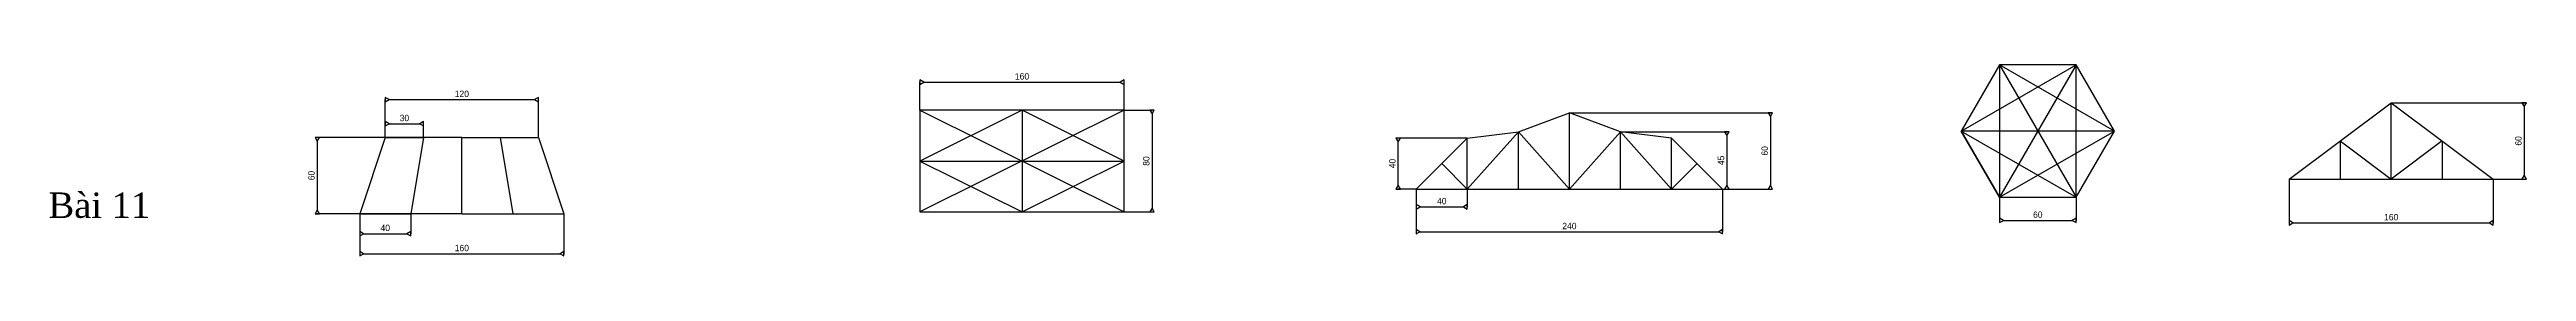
# Model space of a CAD drawing. Header units: inches. Extents: x 90 to 18020, y 90 to 97676.
# Drawn here: x 6151 to 8092, y 94376 to 94527 of the extents above; entities that cross this region are included whole.
import ezdxf

# ---------------------------------------------------------------- set-up
doc = ezdxf.new("R2010")
doc.units = ezdxf.units.IN
doc.header["$MEASUREMENT"] = 0
doc.layers.add('Line1', color=7, linetype='Continuous', lineweight=30)
doc.styles.add('Text1', font='times.ttf')
doc.dimstyles.new('Style1', dxfattribs={"dimtxt": 5, "dimasz": 3, "dimexe": 0.18, "dimexo": 0.0625, "dimgap": 2, "dimtad": 1, "dimtoh": 1, "dimdec": 0, "dimzin": 0, "dimdsep": 46, "dimtxsty": 'Standard', "dimblk": 'DATUMBLANK', "dimcen": 1, "dimadec": 0, "dimazin": 0, "dimtfac": 1, "dimtdec": 0, "dimtofl": 0, "dimtmove": 0, "dimatfit": 1, "dimfxl": 1, "dimtolj": 1, "dimtzin": 0, "dimarcsym": 2})

msp = doc.modelspace()

# ---------------------------------------------------------------- texts
at = {"color": 2, "style": 'Text1'}
msp.add_text('Bài 11', height=20, dxfattribs=at).set_placement((6150, 94406.4))

# ---------------------------------------------------------------- blocks, each defined once
blk = doc.blocks.new('_DatumBlank')
at = {"color": 0, "linetype": 'ByBlock', "lineweight": -2}
for p, q in [((0, 0.58), (-1, 0)), ((-1, 0), (0, -0.58)), ((0, -0.58), (0, 0.58))]:
    blk.add_line(p, q, dxfattribs=at)
blk = doc.blocks.new('*D132')
at = {"color": 0, "lineweight": -2, "transparency": 16777216}
for p, q in [((6393.9, 94409.6), (6393.9, 94393.8)), ((6433.9, 94409.6), (6433.9, 94393.8)), ((6396.9, 94394), (6430.9, 94394))]:
    blk.add_line(p, q, dxfattribs=at)
at = {"layer": 'Defpoints', "color": 0, "transparency": 16777216}
for p in [(6393.9, 94409.7), (6433.9, 94409.7), (6433.9, 94394)]:
    blk.add_point(p, dxfattribs=at)
at = {"color": 0, "lineweight": -2, "transparency": 16777216, "xscale": 3, "yscale": 3, "zscale": 3, "rotation": 180}
blk.add_blockref('_DatumBlank', (6393.9, 94394), dxfattribs=at)
at = {"color": 0, "lineweight": -2, "transparency": 16777216, "xscale": 3, "yscale": 3, "zscale": 3}
blk.add_blockref('_DatumBlank', (6433.9, 94394), dxfattribs=at)
at = {"color": 0, "transparency": 16777216, "insert": (6413.9, 94398.5), "char_height": 5, "attachment_point": 5}
blk.add_mtext('\\A1;40', dxfattribs=at)
blk = doc.blocks.new('*D133')
at = {"color": 0, "lineweight": -2, "transparency": 16777216}
for p, q in [((6413.9, 94469.7), (6360.4, 94469.7)), ((6360.6, 94466.7), (6360.6, 94412.7)), ((6393.9, 94409.7), (6360.4, 94409.7))]:
    blk.add_line(p, q, dxfattribs=at)
at = {"layer": 'Defpoints', "color": 0, "transparency": 16777216}
for p in [(6413.9, 94469.7), (6360.6, 94409.7), (6393.9, 94409.7)]:
    blk.add_point(p, dxfattribs=at)
at = {"color": 0, "lineweight": -2, "transparency": 16777216, "xscale": 3, "yscale": 3, "zscale": 3}
for p, rotation in [((6360.6, 94469.7), 90), ((6360.6, 94409.7), 270)]:
    blk.add_blockref('_DatumBlank', p, dxfattribs=dict(at, rotation=rotation))
at = {"color": 0, "transparency": 16777216, "insert": (6356.1, 94439.7), "char_height": 5, "attachment_point": 5, "rotation": 90}
blk.add_mtext('\\A1;60', dxfattribs=at)
blk = doc.blocks.new('*D134')
at = {"color": 0, "lineweight": -2, "transparency": 16777216}
for p, q in [((6413.9, 94469.8), (6413.9, 94480.6)), ((6416.9, 94480.4), (6440.9, 94480.4)), ((6443.9, 94469.8), (6443.9, 94480.6))]:
    blk.add_line(p, q, dxfattribs=at)
at = {"layer": 'Defpoints', "color": 0, "transparency": 16777216}
for p in [(6443.9, 94480.4), (6413.9, 94469.7), (6443.9, 94469.7)]:
    blk.add_point(p, dxfattribs=at)
at = {"color": 0, "lineweight": -2, "transparency": 16777216, "xscale": 3, "yscale": 3, "zscale": 3, "rotation": 180}
blk.add_blockref('_DatumBlank', (6413.9, 94480.4), dxfattribs=at)
at = {"color": 0, "lineweight": -2, "transparency": 16777216, "xscale": 3, "yscale": 3, "zscale": 3}
blk.add_blockref('_DatumBlank', (6443.9, 94480.4), dxfattribs=at)
at = {"color": 0, "transparency": 16777216, "insert": (6428.9, 94484.9), "char_height": 5, "attachment_point": 5}
blk.add_mtext('\\A1;30', dxfattribs=at)
blk = doc.blocks.new('*D135')
at = {"color": 0, "lineweight": -2, "transparency": 16777216}
for p, q in [((6413.9, 94469.8), (6413.9, 94499.5)), ((6416.9, 94499.4), (6530.9, 94499.4)), ((6533.9, 94469.8), (6533.9, 94499.5))]:
    blk.add_line(p, q, dxfattribs=at)
at = {"layer": 'Defpoints', "color": 0, "transparency": 16777216}
for p in [(6533.9, 94499.4), (6413.9, 94469.7), (6533.9, 94469.7)]:
    blk.add_point(p, dxfattribs=at)
at = {"color": 0, "lineweight": -2, "transparency": 16777216, "xscale": 3, "yscale": 3, "zscale": 3, "rotation": 180}
blk.add_blockref('_DatumBlank', (6413.9, 94499.4), dxfattribs=at)
at = {"color": 0, "lineweight": -2, "transparency": 16777216, "xscale": 3, "yscale": 3, "zscale": 3}
blk.add_blockref('_DatumBlank', (6533.9, 94499.4), dxfattribs=at)
at = {"color": 0, "transparency": 16777216, "insert": (6473.9, 94503.9), "char_height": 5, "attachment_point": 5}
blk.add_mtext('\\A1;120', dxfattribs=at)
blk = doc.blocks.new('*D136')
at = {"color": 0, "lineweight": -2, "transparency": 16777216}
for p, q in [((6393.9, 94409.6), (6393.9, 94378)), ((6553.9, 94409.6), (6553.9, 94378)), ((6396.9, 94378.2), (6550.9, 94378.2))]:
    blk.add_line(p, q, dxfattribs=at)
at = {"layer": 'Defpoints', "color": 0, "transparency": 16777216}
for p in [(6393.9, 94409.7), (6553.9, 94409.7), (6553.9, 94378.2)]:
    blk.add_point(p, dxfattribs=at)
at = {"color": 0, "lineweight": -2, "transparency": 16777216, "xscale": 3, "yscale": 3, "zscale": 3, "rotation": 180}
blk.add_blockref('_DatumBlank', (6393.9, 94378.2), dxfattribs=at)
at = {"color": 0, "lineweight": -2, "transparency": 16777216, "xscale": 3, "yscale": 3, "zscale": 3}
blk.add_blockref('_DatumBlank', (6553.9, 94378.2), dxfattribs=at)
at = {"color": 0, "transparency": 16777216, "insert": (6473.9, 94382.7), "char_height": 5, "attachment_point": 5}
blk.add_mtext('\\A1;160', dxfattribs=at)
blk = doc.blocks.new('*D137')
at = {"color": 0, "lineweight": -2, "transparency": 16777216}
for p, q in [((6832.8, 94491.2), (6832.8, 94513.3)), ((6835.8, 94513.1), (6989.8, 94513.1)), ((6992.8, 94491.2), (6992.8, 94513.3))]:
    blk.add_line(p, q, dxfattribs=at)
at = {"layer": 'Defpoints', "color": 0, "transparency": 16777216}
for p in [(6992.8, 94513.1), (6832.8, 94491.1), (6992.8, 94491.1)]:
    blk.add_point(p, dxfattribs=at)
at = {"color": 0, "lineweight": -2, "transparency": 16777216, "xscale": 3, "yscale": 3, "zscale": 3, "rotation": 180}
blk.add_blockref('_DatumBlank', (6832.8, 94513.1), dxfattribs=at)
at = {"color": 0, "lineweight": -2, "transparency": 16777216, "xscale": 3, "yscale": 3, "zscale": 3}
blk.add_blockref('_DatumBlank', (6992.8, 94513.1), dxfattribs=at)
at = {"color": 0, "transparency": 16777216, "insert": (6912.8, 94517.6), "char_height": 5, "attachment_point": 5}
blk.add_mtext('\\A1;160', dxfattribs=at)
blk = doc.blocks.new('*D138')
at = {"color": 0, "lineweight": -2, "transparency": 16777216}
for p, q in [((6992.9, 94491.1), (7014.8, 94491.1)), ((7014.7, 94488.1), (7014.7, 94414.1)), ((6992.9, 94411.1), (7014.8, 94411.1))]:
    blk.add_line(p, q, dxfattribs=at)
at = {"layer": 'Defpoints', "color": 0, "transparency": 16777216}
for p in [(6992.8, 94491.1), (6992.8, 94411.1), (7014.7, 94411.1)]:
    blk.add_point(p, dxfattribs=at)
at = {"color": 0, "lineweight": -2, "transparency": 16777216, "xscale": 3, "yscale": 3, "zscale": 3}
for p, rotation in [((7014.7, 94491.1), 90), ((7014.7, 94411.1), 270)]:
    blk.add_blockref('_DatumBlank', p, dxfattribs=dict(at, rotation=rotation))
at = {"color": 0, "transparency": 16777216, "insert": (7010.2, 94451.1), "char_height": 5, "attachment_point": 5, "rotation": 90}
blk.add_mtext('\\A1;80', dxfattribs=at)
blk = doc.blocks.new('*D139')
at = {"color": 0, "lineweight": -2, "transparency": 16777216}
for p, q in [((7261.6, 94469.1), (7207.3, 94469.1)), ((7207.5, 94432.1), (7207.5, 94466.1)), ((7221.6, 94429.1), (7207.3, 94429.1))]:
    blk.add_line(p, q, dxfattribs=at)
at = {"layer": 'Defpoints', "color": 0, "transparency": 16777216}
for p in [(7207.5, 94469.1), (7261.7, 94469.1), (7221.7, 94429.1)]:
    blk.add_point(p, dxfattribs=at)
at = {"color": 0, "lineweight": -2, "transparency": 16777216, "xscale": 3, "yscale": 3, "zscale": 3}
for p, rotation in [((7207.5, 94469.1), 90), ((7207.5, 94429.1), 270)]:
    blk.add_blockref('_DatumBlank', p, dxfattribs=dict(at, rotation=rotation))
at = {"color": 0, "transparency": 16777216, "insert": (7203, 94449.1), "char_height": 5, "attachment_point": 5, "rotation": 90}
blk.add_mtext('\\A1;40', dxfattribs=at)
blk = doc.blocks.new('*D140')
at = {"color": 0, "lineweight": -2, "transparency": 16777216}
for p, q in [((7221.7, 94429.1), (7221.7, 94414.9)), ((7261.7, 94429.1), (7261.7, 94414.9)), ((7224.7, 94415.1), (7258.7, 94415.1))]:
    blk.add_line(p, q, dxfattribs=at)
at = {"layer": 'Defpoints', "color": 0, "transparency": 16777216}
for p in [(7221.7, 94429.1), (7261.7, 94429.1), (7261.7, 94415.1)]:
    blk.add_point(p, dxfattribs=at)
at = {"color": 0, "lineweight": -2, "transparency": 16777216, "xscale": 3, "yscale": 3, "zscale": 3, "rotation": 180}
blk.add_blockref('_DatumBlank', (7221.7, 94415.1), dxfattribs=at)
at = {"color": 0, "lineweight": -2, "transparency": 16777216, "xscale": 3, "yscale": 3, "zscale": 3}
blk.add_blockref('_DatumBlank', (7261.7, 94415.1), dxfattribs=at)
at = {"color": 0, "transparency": 16777216, "insert": (7241.7, 94419.6), "char_height": 5, "attachment_point": 5}
blk.add_mtext('\\A1;40', dxfattribs=at)
blk = doc.blocks.new('*D141')
at = {"color": 0, "lineweight": -2, "transparency": 16777216}
for p, q in [((7221.6, 94429.1), (7221.6, 94395.3)), ((7461.7, 94429.1), (7461.7, 94395.3)), ((7224.6, 94395.5), (7458.7, 94395.5))]:
    blk.add_line(p, q, dxfattribs=at)
at = {"layer": 'Defpoints', "color": 0, "transparency": 16777216}
for p in [(7221.6, 94429.1), (7461.7, 94429.1), (7461.7, 94395.5)]:
    blk.add_point(p, dxfattribs=at)
at = {"color": 0, "lineweight": -2, "transparency": 16777216, "xscale": 3, "yscale": 3, "zscale": 3, "rotation": 180}
blk.add_blockref('_DatumBlank', (7221.6, 94395.5), dxfattribs=at)
at = {"color": 0, "lineweight": -2, "transparency": 16777216, "xscale": 3, "yscale": 3, "zscale": 3}
blk.add_blockref('_DatumBlank', (7461.7, 94395.5), dxfattribs=at)
at = {"color": 0, "transparency": 16777216, "insert": (7341.7, 94400), "char_height": 5, "attachment_point": 5}
blk.add_mtext('\\A1;240', dxfattribs=at)
blk = doc.blocks.new('*D142')
at = {"color": 0, "lineweight": -2, "transparency": 16777216}
for p, q in [((7381.8, 94474.1), (7465.1, 94474.1)), ((7465, 94471.1), (7465, 94432.1)), ((7461.8, 94429.1), (7465.1, 94429.1))]:
    blk.add_line(p, q, dxfattribs=at)
at = {"layer": 'Defpoints', "color": 0, "transparency": 16777216}
for p in [(7381.7, 94474.1), (7461.7, 94429.1), (7465, 94429.1)]:
    blk.add_point(p, dxfattribs=at)
at = {"color": 0, "lineweight": -2, "transparency": 16777216, "xscale": 3, "yscale": 3, "zscale": 3}
for p, rotation in [((7465, 94474.1), 90), ((7465, 94429.1), 270)]:
    blk.add_blockref('_DatumBlank', p, dxfattribs=dict(at, rotation=rotation))
at = {"color": 0, "transparency": 16777216, "insert": (7460.5, 94451.6), "char_height": 5, "attachment_point": 5, "rotation": 90}
blk.add_mtext('\\A1;45', dxfattribs=at)
blk = doc.blocks.new('*D143')
at = {"color": 0, "lineweight": -2, "transparency": 16777216}
for p, q in [((7341.8, 94489.1), (7499.4, 94489.1)), ((7499.2, 94486.1), (7499.2, 94432.1)), ((7341.8, 94429.1), (7499.4, 94429.1))]:
    blk.add_line(p, q, dxfattribs=at)
at = {"layer": 'Defpoints', "color": 0, "transparency": 16777216}
for p in [(7341.7, 94489.1), (7341.7, 94429.1), (7499.2, 94429.1)]:
    blk.add_point(p, dxfattribs=at)
at = {"color": 0, "lineweight": -2, "transparency": 16777216, "xscale": 3, "yscale": 3, "zscale": 3}
for p, rotation in [((7499.2, 94489.1), 90), ((7499.2, 94429.1), 270)]:
    blk.add_blockref('_DatumBlank', p, dxfattribs=dict(at, rotation=rotation))
at = {"color": 0, "transparency": 16777216, "insert": (7494.7, 94459.1), "char_height": 5, "attachment_point": 5, "rotation": 90}
blk.add_mtext('\\A1;60', dxfattribs=at)
blk = doc.blocks.new('*D144')
at = {"color": 0, "lineweight": -2, "transparency": 16777216}
for p, q in [((7678.7, 94422.6), (7678.7, 94404.2)), ((7738.7, 94422.6), (7738.7, 94404.2)), ((7681.7, 94404.4), (7735.7, 94404.4))]:
    blk.add_line(p, q, dxfattribs=at)
at = {"layer": 'Defpoints', "color": 0, "transparency": 16777216}
for p in [(7678.7, 94422.7), (7738.7, 94422.7), (7738.7, 94404.4)]:
    blk.add_point(p, dxfattribs=at)
at = {"color": 0, "lineweight": -2, "transparency": 16777216, "xscale": 3, "yscale": 3, "zscale": 3, "rotation": 180}
blk.add_blockref('_DatumBlank', (7678.7, 94404.4), dxfattribs=at)
at = {"color": 0, "lineweight": -2, "transparency": 16777216, "xscale": 3, "yscale": 3, "zscale": 3}
blk.add_blockref('_DatumBlank', (7738.7, 94404.4), dxfattribs=at)
at = {"color": 0, "transparency": 16777216, "insert": (7708.7, 94408.9), "char_height": 5, "attachment_point": 5}
blk.add_mtext('\\A1;60', dxfattribs=at)
blk = doc.blocks.new('*D145')
at = {"color": 0, "lineweight": -2, "transparency": 16777216}
for p, q in [((7905.6, 94436.9), (7905.6, 94402.3)), ((8065.6, 94436.9), (8065.6, 94402.3)), ((7908.6, 94402.5), (8062.6, 94402.5))]:
    blk.add_line(p, q, dxfattribs=at)
at = {"layer": 'Defpoints', "color": 0, "transparency": 16777216}
for p in [(7905.6, 94436.9), (8065.6, 94436.9), (8065.6, 94402.5)]:
    blk.add_point(p, dxfattribs=at)
at = {"color": 0, "lineweight": -2, "transparency": 16777216, "xscale": 3, "yscale": 3, "zscale": 3, "rotation": 180}
blk.add_blockref('_DatumBlank', (7905.6, 94402.5), dxfattribs=at)
at = {"color": 0, "lineweight": -2, "transparency": 16777216, "xscale": 3, "yscale": 3, "zscale": 3}
blk.add_blockref('_DatumBlank', (8065.6, 94402.5), dxfattribs=at)
at = {"color": 0, "transparency": 16777216, "insert": (7985.6, 94407), "char_height": 5, "attachment_point": 5}
blk.add_mtext('\\A1;160', dxfattribs=at)
blk = doc.blocks.new('*D146')
at = {"color": 0, "lineweight": -2, "transparency": 16777216}
for p, q in [((7985.6, 94496.9), (8090, 94496.9)), ((8089.8, 94493.9), (8089.8, 94439.9)), ((7985.6, 94436.9), (8090, 94436.9))]:
    blk.add_line(p, q, dxfattribs=at)
at = {"layer": 'Defpoints', "color": 0, "transparency": 16777216}
for p in [(7985.6, 94496.9), (7985.6, 94436.9), (8089.8, 94436.9)]:
    blk.add_point(p, dxfattribs=at)
at = {"color": 0, "lineweight": -2, "transparency": 16777216, "xscale": 3, "yscale": 3, "zscale": 3}
for p, rotation in [((8089.8, 94496.9), 90), ((8089.8, 94436.9), 270)]:
    blk.add_blockref('_DatumBlank', p, dxfattribs=dict(at, rotation=rotation))
at = {"color": 0, "transparency": 16777216, "insert": (8085.3, 94466.9), "char_height": 5, "attachment_point": 5, "rotation": 90}
blk.add_mtext('\\A1;60', dxfattribs=at)

# ---------------------------------------------------------------- dimensions: what is measured, and where the dimension line sits
for base, p1, p2, picture, middle in [((6992.8, 94513.1), (6832.8, 94491.1), (6992.8, 94491.1), '*D137', (6912.8, 94517.6)), ((6533.9, 94499.4), (6413.9, 94469.7), (6533.9, 94469.7), '*D135', (6473.9, 94503.9)), ((6443.9, 94480.4), (6413.9, 94469.7), (6443.9, 94469.7), '*D134', (6428.9, 94484.9)), ((8065.6, 94402.5), (7905.6, 94436.9), (8065.6, 94436.9), '*D145', (7985.6, 94407)), ((7461.7, 94395.5), (7221.6, 94429.1), (7461.7, 94429.1), '*D141', (7341.7, 94400)), ((7261.7, 94415.1), (7221.7, 94429.1), (7261.7, 94429.1), '*D140', (7241.7, 94419.6)), ((7738.7, 94404.4), (7678.7, 94422.7), (7738.7, 94422.7), '*D144', (7708.7, 94408.9)), ((6433.9, 94394), (6393.9, 94409.7), (6433.9, 94409.7), '*D132', (6413.9, 94398.5)), ((6553.9, 94378.2), (6393.9, 94409.7), (6553.9, 94409.7), '*D136', (6473.9, 94382.7))]:
    dim = msp.add_linear_dim(base=base, p1=p1, p2=p2, dimstyle='Style1')
    dim.commit()
    dim.dimension.update_dxf_attribs({"geometry": picture, "text_midpoint": middle})
for base, p1, p2, picture, middle in [((8089.8, 94436.9), (7985.6, 94496.9), (7985.6, 94436.9), '*D146', (8085.3, 94466.9)), ((7014.7, 94411.1), (6992.8, 94491.1), (6992.8, 94411.1), '*D138', (7010.2, 94451.1)), ((7499.2, 94429.1), (7341.7, 94489.1), (7341.7, 94429.1), '*D143', (7494.7, 94459.1)), ((7465, 94429.1), (7381.7, 94474.1), (7461.7, 94429.1), '*D142', (7460.5, 94451.6)), ((6360.6, 94409.7), (6413.9, 94469.7), (6393.9, 94409.7), '*D133', (6356.1, 94439.7)), ((7207.5, 94469.1), (7221.7, 94429.1), (7261.7, 94469.1), '*D139', (7203, 94449.1))]:
    dim = msp.add_linear_dim(base=base, p1=p1, p2=p2, angle=90, dimstyle='Style1')
    dim.commit()
    dim.dimension.update_dxf_attribs({"geometry": picture, "text_midpoint": middle})

# ---------------------------------------------------------------- linework, layer by layer
at = {"layer": 'Line1'}
for p, q in [((7648.7, 94474.6), (7738.7, 94526.6)), ((7678.7, 94526.6), (7738.7, 94422.7)), ((7738.7, 94526.6), (7678.7, 94422.7)), ((7768.7, 94474.6), (7678.7, 94526.6)), ((7678.7, 94526.6), (7678.7, 94422.7)), ((7738.7, 94422.7), (7738.7, 94526.6)), ((7905.6, 94436.9), (7985.6, 94496.9)), ((7985.6, 94436.9), (7985.6, 94496.9)), ((7985.6, 94496.9), (8065.6, 94436.9)), ((6832.8, 94491.1), (6992.8, 94411.1)), ((6992.8, 94491.1), (6832.8, 94411.1)), ((6912.8, 94491.1), (6832.8, 94451.1)), ((6912.8, 94491.1), (6912.8, 94411.1)), ((6992.8, 94451.1), (6912.8, 94491.1)), ((7261.7, 94469.1), (7301.7, 94474.1)), ((7261.7, 94429.1), (7301.7, 94474.1)), ((7301.7, 94474.1), (7341.7, 94489.1)), ((7301.7, 94429.1), (7301.7, 94474.1)), ((7301.7, 94474.1), (7341.7, 94429.1)), ((7341.7, 94429.1), (7341.7, 94489.1)), ((7381.7, 94474.1), (7341.7, 94489.1)), ((7381.7, 94474.1), (7341.7, 94429.1)), ((7381.7, 94429.1), (7381.7, 94474.1)), ((7421.7, 94469.1), (7381.7, 94474.1)), ((7421.7, 94429.1), (7381.7, 94474.1)), ((7768.7, 94474.6), (7648.7, 94474.6)), ((7648.7, 94474.6), (7738.7, 94422.7)), ((7678.7, 94422.7), (7648.7, 94474.6)), ((7678.7, 94422.7), (7768.7, 94474.6)), ((7738.7, 94422.7), (7768.7, 94474.6)), ((6413.9, 94469.7), (6393.9, 94409.7)), ((6473.9, 94469.7), (6413.9, 94469.7)), ((6413.9, 94469.7), (6443.9, 94469.7)), ((6443.9, 94469.7), (6433.9, 94409.7)), ((6473.9, 94409.7), (6473.9, 94469.7)), ((6473.9, 94469.7), (6533.9, 94469.7)), ((6503.9, 94469.7), (6513.9, 94409.7)), ((6533.9, 94469.7), (6553.9, 94409.7)), ((7221.7, 94429.1), (7261.7, 94469.1)), ((7261.7, 94429.1), (7261.7, 94469.1)), ((7421.7, 94429.1), (7421.7, 94469.1)), ((7461.7, 94429.1), (7421.7, 94469.1)), ((7945.6, 94466.9), (7945.6, 94436.9)), ((7945.6, 94466.9), (7985.6, 94436.9)), ((8025.6, 94466.9), (7985.6, 94436.9)), ((8025.6, 94466.9), (8025.6, 94436.9)), ((6832.8, 94451.1), (6992.8, 94451.1)), ((6832.8, 94451.1), (6912.8, 94411.1)), ((6912.8, 94411.1), (6992.8, 94451.1)), ((7261.7, 94429.1), (7241.7, 94449.1)), ((7421.7, 94429.1), (7441.7, 94449.1)), ((7905.6, 94436.9), (8065.6, 94436.9)), ((7221.7, 94429.1), (7461.7, 94429.1)), ((7221.7, 94429.1), (7261.7, 94429.1)), ((7261.7, 94429.1), (7301.7, 94429.1)), ((7301.7, 94429.1), (7341.7, 94429.1)), ((6473.9, 94409.7), (6393.9, 94409.7)), ((6393.9, 94409.7), (6433.9, 94409.7)), ((6473.9, 94409.7), (6553.9, 94409.7))]:
    msp.add_line(p, q, dxfattribs=at)
for points in [[(7678.7, 94526.6), (7648.7, 94474.6), (7678.7, 94422.7), (7738.7, 94422.7), (7768.7, 94474.6), (7738.7, 94526.6)], [(6832.8, 94411.1), (6992.8, 94411.1), (6992.8, 94491.1), (6832.8, 94491.1)]]:
    msp.add_lwpolyline(points, close=True, dxfattribs=at)

msp.set_redraw_order([(e.dxf.handle, doc.entitydb.next_handle()) for e in msp.query("TEXT MTEXT ATTDEF DIMENSION ARC_DIMENSION")])  # texts and dimensions are drawn at this point

doc.saveas('drawing.dxf')
